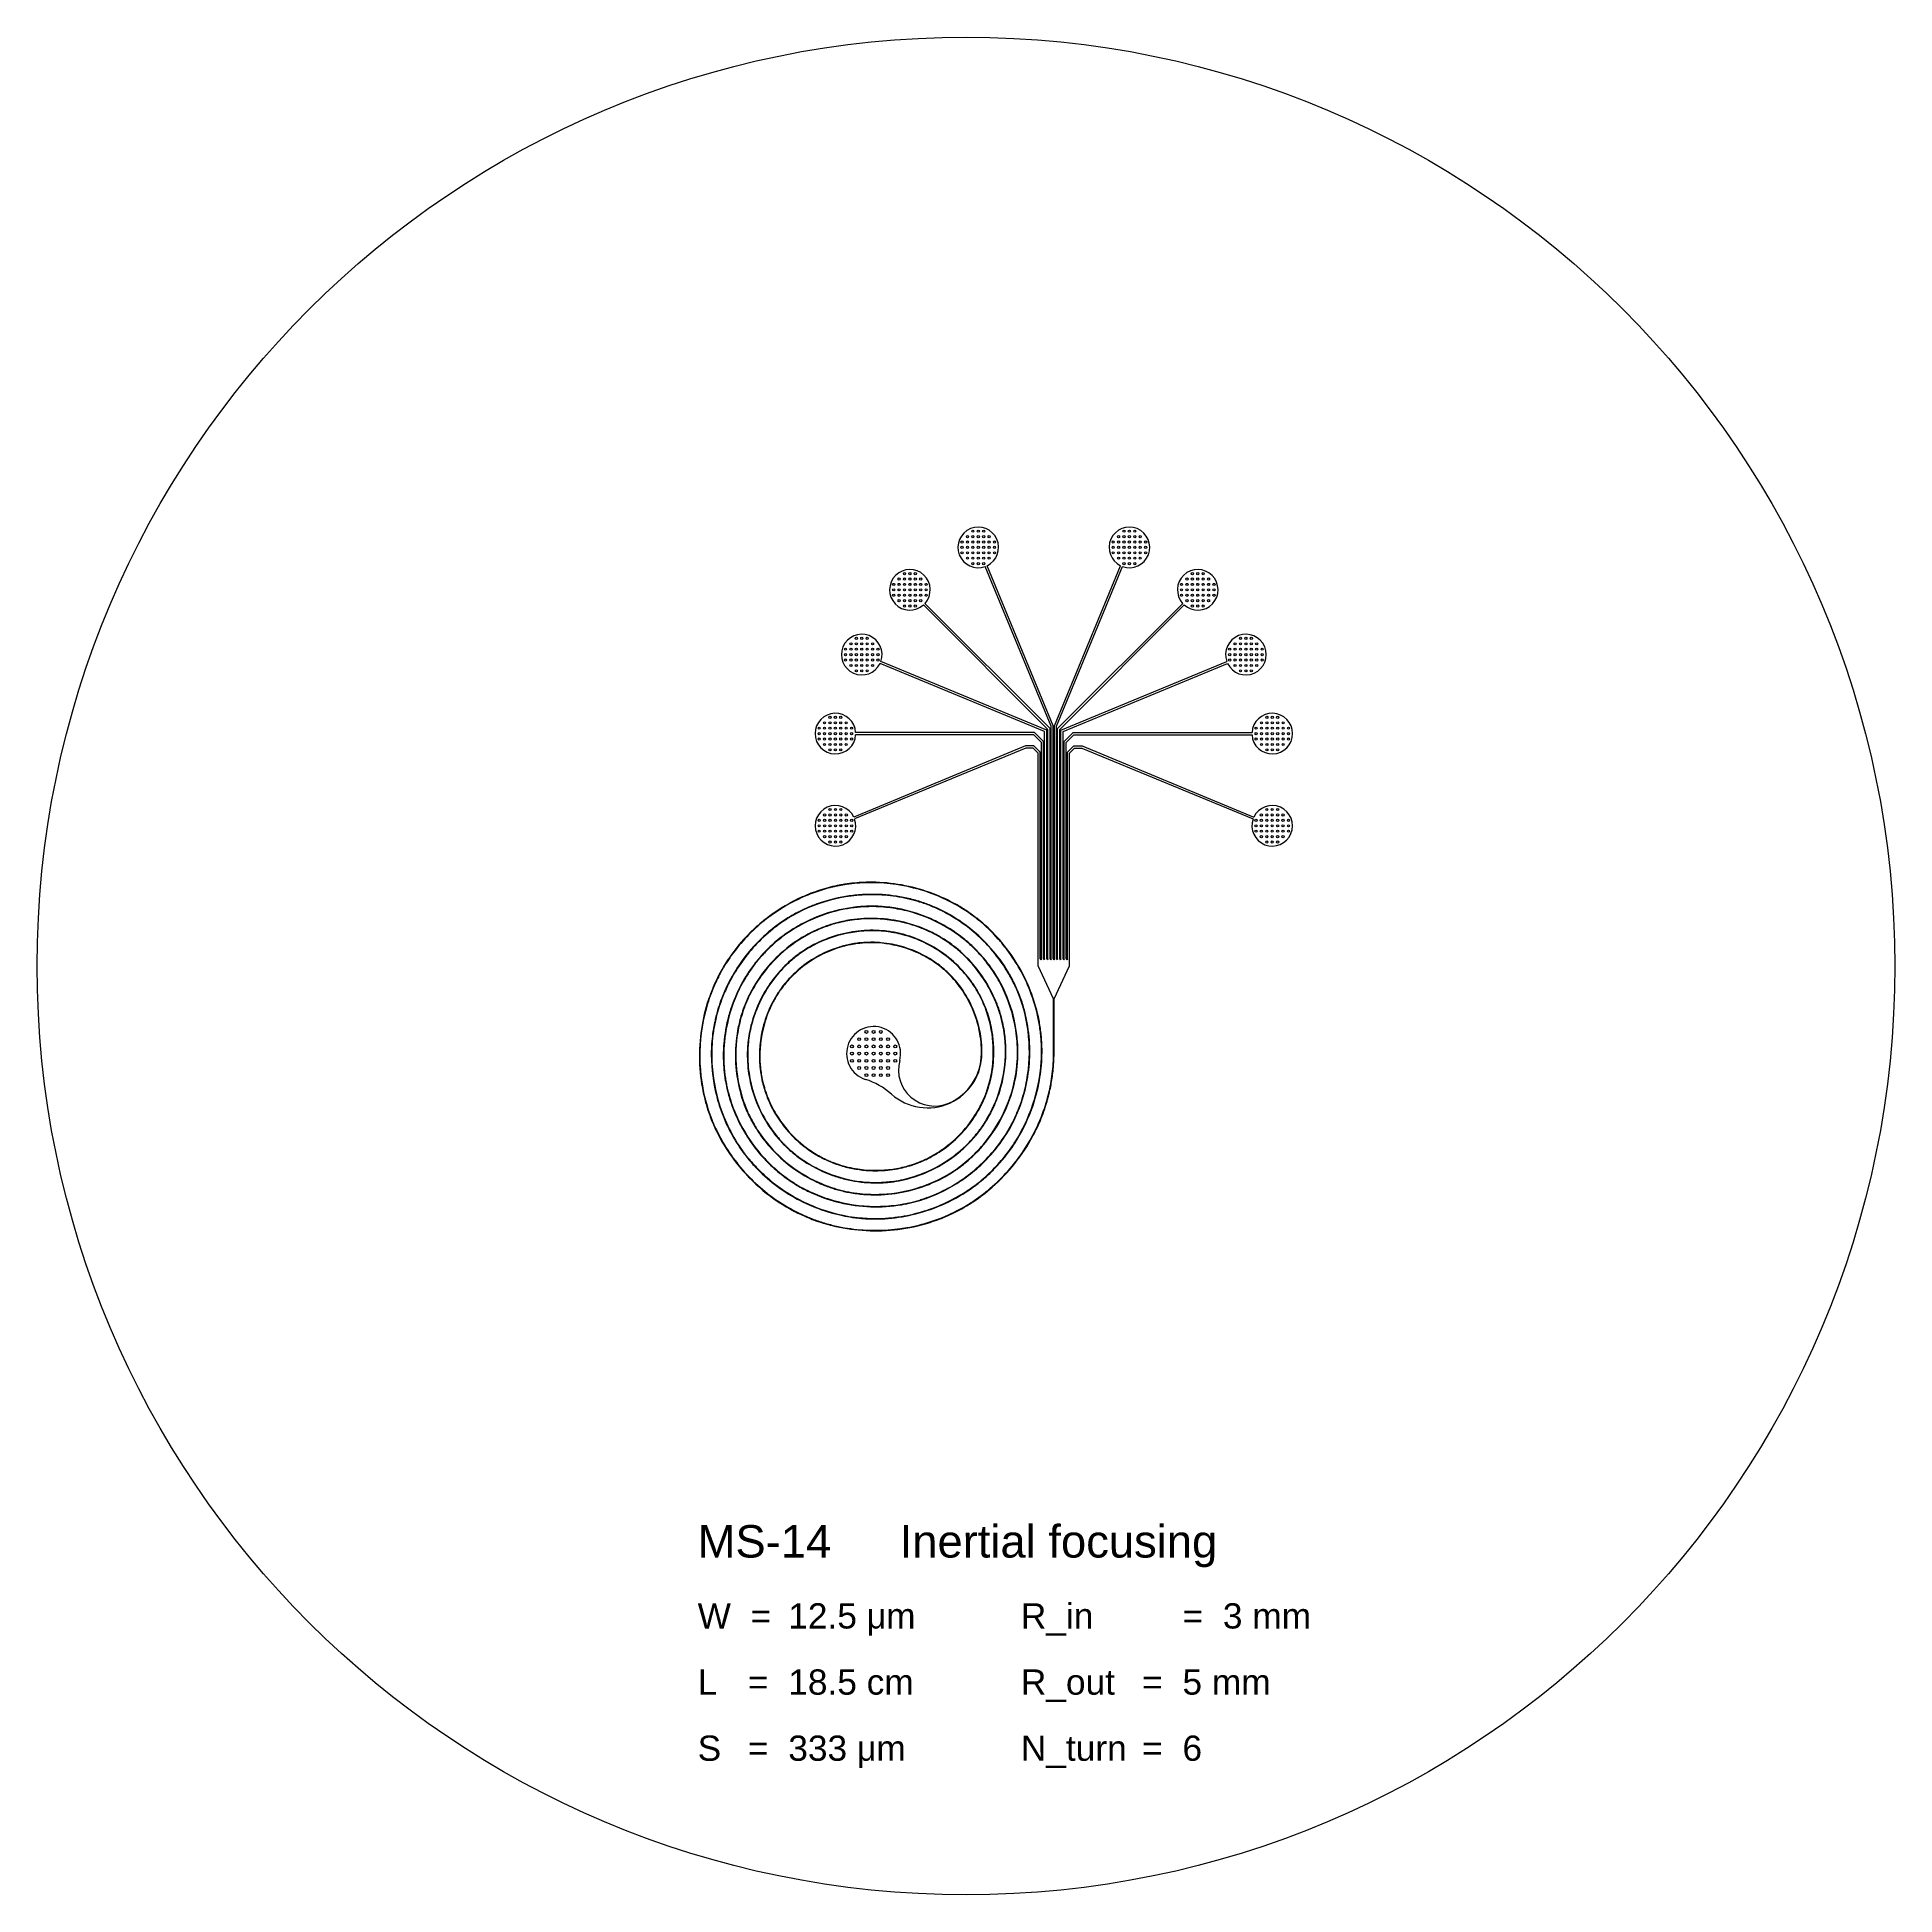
# Model space of a CAD drawing. Header units: millimetres. Extents: x 10524 to 192721, y 96213 to 283630.
# Drawn here: x 72779 to 124279, y 96628 to 148128 of the extents above; entities that cross this region are included whole.
import ezdxf

# ---------------------------------------------------------------- set-up
doc = ezdxf.new("R2010")
doc.units = ezdxf.units.MM
doc.layers.add('Clear', color=140, linetype='Continuous')
doc.layers.add('Opaque', color=30, linetype='Continuous')
doc.styles.get("Standard").update_dxf_attribs({"font": 'arial.ttf'})

msp = doc.modelspace()

# ---------------------------------------------------------------- texts
at = {"layer": 'Clear', "insert": (91090, 106878), "char_height": 280, "attachment_point": 1}
msp.add_mtext_dynamic_manual_height_columns('{\\H3.2143x;MS-14^I^IInertial focusing\\H0.83335x;\\P\\H0.53332x; \\P\\H1.75x;W  =^I 12.5 \\fSymbol|b0|i0|c2|p18;m\\fArial|b0|i0|c0|p34;m^I^I^IR_in ^I^I=^I3 mm\\H1.0714x; \\P\\H0.53332x; \\P\\H1.75x;L^I =^I 18.5 cm^I^I^IR_out ^I=^I5 mm\\H1.0714x;\\P\\H0.53332x; \\P\\H1.7501x;S ^I =^I 333 \\fSymbol|b0|i0|c2|p18;m\\fArial|b0|i0|c0|p34;m^I^I^IN_turn^I=^I6\\H1.0714x;^I}', width=17445.26, gutter_width=12.5, heights=[7318], dxfattribs=at)

# ---------------------------------------------------------------- linework, layer by layer
at = {"layer": 'Clear'}
for p, q in [((100889, 129028), (99057, 133451)), ((100949, 129040), (99112, 133474)), ((100979, 129040), (102816, 133474)), ((101039, 129028), (102871, 133451)), ((100799, 128938), (97350, 132387)), ((100859, 128962), (97392, 132430)), ((101069, 128962), (104536, 132430)), ((101129, 128938), (104578, 132387)), ((100769, 128918), (96170, 130823)), ((101159, 128918), (105758, 130823)), ((100709, 128878), (96147, 130767)), ((101219, 128878), (105781, 130767)), ((100432, 128850), (95469, 128850)), ((100407, 128790), (95469, 128790)), ((100619, 128578), (100407, 128790)), ((100679, 128602), (100432, 128850)), ((100709, 122578), (100709, 128878)), ((100769, 122578), (100769, 128918)), ((100799, 122578), (100799, 128938)), ((100859, 122578), (100859, 128962)), ((100889, 122578), (100889, 129028)), ((100949, 122578), (100949, 129040)), ((100979, 122578), (100979, 129040)), ((101039, 122578), (101039, 129028)), ((101069, 122578), (101069, 128962)), ((101129, 122578), (101129, 128938)), ((101159, 122578), (101159, 128918)), ((101219, 122578), (101219, 128878)), ((101249, 128602), (101496, 128850)), ((101309, 128578), (101521, 128790)), ((101496, 128850), (106459, 128850)), ((101521, 128790), (106459, 128790)), ((100176, 128479), (95417, 126508)), ((100188, 128419), (95440, 126453)), ((100412, 128479), (100176, 128479)), ((100388, 128419), (100188, 128419)), ((100529, 128278), (100388, 128419)), ((100589, 128302), (100412, 128479)), ((100529, 122378), (100529, 128278)), ((100589, 122578), (100589, 128302)), ((100619, 122578), (100619, 128578)), ((100679, 122578), (100679, 128602)), ((101249, 122578), (101249, 128602)), ((101309, 122578), (101309, 128578)), ((101339, 128302), (101516, 128479)), ((101339, 122578), (101339, 128302)), ((101399, 128278), (101540, 128419)), ((101399, 122378), (101399, 128278)), ((101516, 128479), (101752, 128479)), ((101540, 128419), (101740, 128419)), ((101740, 128419), (106488, 126453)), ((101752, 128479), (106511, 126508)), ((100589, 122578), (100604, 122552)), ((100619, 122578), (100604, 122552)), ((100679, 122578), (100694, 122552)), ((100709, 122578), (100694, 122552)), ((100769, 122578), (100784, 122552)), ((100799, 122578), (100784, 122552)), ((100859, 122578), (100874, 122552)), ((100889, 122578), (100874, 122552)), ((100949, 122578), (100964, 122552)), ((100979, 122578), (100964, 122552)), ((101039, 122578), (101054, 122552)), ((101069, 122578), (101054, 122552)), ((101129, 122578), (101144, 122552)), ((101159, 122578), (101144, 122552)), ((101219, 122578), (101234, 122552)), ((101249, 122578), (101234, 122552)), ((101309, 122578), (101324, 122552)), ((101339, 122578), (101324, 122552)), ((100958, 121463), (100529, 122378)), ((100970, 121463), (101399, 122378)), ((100958, 119950), (100958, 121463)), ((100970, 119950), (100970, 121463))]:
    msp.add_line(p, q, dxfattribs=at)
for centre, radius, start, end in [((98869, 133982), 563, 295.5572, 289.4428), ((103059, 133982), 563, 250.5572, 244.4428), ((96974, 132806), 563, 318.0572, 311.9428), ((104954, 132806), 563, 228.0572, 221.9428), ((95639, 131010), 563, 340.5572, 334.4428), ((106289, 131010), 563, 205.5572, 199.4428), ((94907, 128820), 563, 3.0572, 356.9428), ((107021, 128820), 563, 183.0572, 176.9428), ((94910, 126265), 563, 25.5572, 19.4428), ((107018, 126265), 563, 160.5572, 154.4428), ((95968, 119950), 750, 344.9313, 252.3941), ((97463, 119953), 1507, 228.4581, 359.9001), ((97658, 119495), 1000, 164.9313, 293.1778), ((97463, 119950), 1495, 293.1778, 0.0034), ((95136, 117329), 2000, 48.406, 72.3941)]:
    msp.add_arc(centre, radius, start, end, dxfattribs=at)
for points, knots in [([(98970, 119950), (98971, 120003), (98971, 120057), (98965, 120217), (98955, 120323), (98908, 120640), (98853, 120849), (98703, 121252), (98607, 121445), (98377, 121809), (98242, 121979), (98065, 122159), (98039, 122184), (97987, 122233), (97960, 122257), (97875, 122331), (97815, 122379), (97629, 122517), (97498, 122600), (96996, 122865), (96592, 122985), (96114, 123029), (96050, 123032), (95857, 123038), (95728, 123033), (95571, 123017), (95542, 123014), (95485, 123006), (95457, 123002), (95400, 122993), (95372, 122988), (95288, 122972), (95232, 122960), (95065, 122918), (94955, 122883), (94513, 122719), (94199, 122537), (93862, 122257), (93803, 122203), (93630, 122036), (93523, 121916), (93407, 121761), (93388, 121735), (93355, 121688), (93341, 121667), (93313, 121625), (93299, 121604), (93258, 121539), (93232, 121496), (93158, 121363), (93113, 121272), (92990, 120993), (92926, 120798), (92796, 120223), (92777, 119830), (92841, 119377), (92853, 119308), (92873, 119209), (92880, 119179), (92895, 119118), (92903, 119088), (92929, 118994), (92948, 118932), (93013, 118745), (93063, 118623), (93238, 118268), (93385, 118046), (93613, 117774), (93674, 117708), (93865, 117516), (94002, 117399), (94204, 117254), (94260, 117217), (94357, 117156), (94398, 117132), (94467, 117093), (94495, 117078), (94547, 117051), (94571, 117039), (94620, 117015), (94644, 117004), (94725, 116966), (94783, 116942), (94958, 116874), (95078, 116836), (95443, 116743), (95694, 116708), (96038, 116700), (96130, 116702), (96406, 116718), (96589, 116744), (96836, 116801), (96904, 116819), (97016, 116853), (97061, 116868), (97140, 116895), (97172, 116907), (97230, 116930), (97255, 116940), (97306, 116961), (97331, 116972), (97405, 117005), (97454, 117029), (97599, 117104), (97694, 117158), (97968, 117337), (98140, 117474), (98609, 117930), (98863, 118294), (99052, 118732), (99067, 118769), (99091, 118832), (99101, 118858), (99120, 118911), (99129, 118937), (99146, 118991), (99155, 119017), (99179, 119098), (99193, 119152), (99233, 119316), (99254, 119427), (99299, 119761), (99307, 119987), (99285, 120344), (99269, 120474), (99230, 120692), (99210, 120779), (99142, 121040), (99082, 121210), (98973, 121456), (98933, 121537), (98875, 121642), (98860, 121668), (98831, 121719), (98815, 121744), (98769, 121818), (98737, 121867), (98637, 122010), (98565, 122101), (98336, 122365), (98165, 122525), (97632, 122932), (97235, 123133), (96775, 123259), (96738, 123269), (96673, 123284), (96646, 123290), (96592, 123302), (96565, 123307), (96511, 123317), (96483, 123322), (96401, 123335), (96346, 123342), (96181, 123360), (96070, 123366), (95738, 123369), (95515, 123349), (95183, 123288), (95070, 123261), (94737, 123165), (94520, 123079), (94248, 122937), (94182, 122900), (94076, 122835), (94033, 122808), (93954, 122754), (93917, 122728), (93861, 122687), (93842, 122673), (93806, 122645), (93787, 122630), (93733, 122587), (93697, 122557), (93592, 122465), (93524, 122401), (93330, 122201), (93211, 122056), (92865, 121562), (92686, 121179), (92561, 120708), (92546, 120641), (92515, 120487), (92500, 120400), (92485, 120276), (92482, 120240), (92476, 120175), (92474, 120147), (92469, 120065), (92466, 120011), (92464, 119850), (92468, 119742), (92493, 119420), (92531, 119207), (92706, 118554), (92910, 118131), (93234, 117702), (93282, 117643), (93366, 117546), (93402, 117506), (93461, 117444), (93484, 117421), (93530, 117375), (93554, 117352), (93601, 117308), (93625, 117286), (93699, 117221), (93749, 117179), (93902, 117058), (94010, 116983), (94343, 116776), (94580, 116661), (94941, 116533), (95057, 116498), (95408, 116411), (95649, 116376), (95990, 116363), (96090, 116363), (96217, 116369), (96245, 116371), (96299, 116374), (96327, 116377), (96408, 116385), (96463, 116391), (96625, 116414), (96733, 116435), (97053, 116512), (97262, 116582), (97568, 116717), (97670, 116768), (97969, 116934), (98158, 117063), (98389, 117255), (98443, 117302), (98601, 117450), (98700, 117555), (98812, 117689), (98831, 117712), (98868, 117759), (98887, 117783), (98923, 117831), (98941, 117855), (98993, 117929), (99027, 117979), (99124, 118132), (99183, 118237), (99346, 118560), (99433, 118787), (99614, 119439), (99658, 119878), (99617, 120388), (99609, 120463), (99592, 120577), (99586, 120617), (99574, 120685), (99568, 120713), (99556, 120770), (99550, 120798), (99531, 120883), (99516, 120939), (99469, 121106), (99432, 121216), (99305, 121540), (99200, 121748), (98840, 122326), (98535, 122665), (98117, 122986), (98056, 123030), (97947, 123103), (97901, 123133), (97826, 123178), (97797, 123195), (97740, 123228), (97711, 123244), (97627, 123289), (97571, 123317), (97403, 123396), (97287, 123443), (96935, 123566), (96692, 123625), (96322, 123678), (96197, 123689), (95823, 123706), (95573, 123692), (95251, 123643), (95176, 123629), (95049, 123601), (94996, 123589), (94901, 123564), (94858, 123551), (94789, 123531), (94763, 123522), (94685, 123496), (94633, 123478), (94530, 123439), (94479, 123418), (94274, 123329), (94124, 123251), (93691, 122989), (93425, 122775), (93129, 122467), (93070, 122401), (92900, 122198), (92796, 122054), (92663, 121841), (92625, 121777), (92565, 121665), (92541, 121619), (92498, 121532), (92479, 121491), (92448, 121421), (92435, 121392), (92411, 121333), (92399, 121303), (92363, 121210), (92341, 121146), (92279, 120952), (92244, 120821), (92162, 120421), (92135, 120149), (92140, 119353), (92247, 118830), (92472, 118314), (92488, 118280), (92514, 118224), (92525, 118203), (92546, 118160), (92557, 118138), (92591, 118075), (92614, 118033), (92689, 117902), (92743, 117815), (92918, 117561), (93049, 117401), (93532, 116892), (93942, 116596), (94463, 116355), (94534, 116325), (94658, 116276), (94711, 116256), (94808, 116223), (94852, 116209), (94923, 116187), (94951, 116179), (95032, 116157), (95087, 116143), (95198, 116118), (95253, 116106), (95436, 116073), (95564, 116057), (95951, 116026), (96211, 116031), (96984, 116121), (97490, 116281), (98008, 116570), (98070, 116607), (98157, 116662), (98182, 116678), (98233, 116712), (98258, 116729), (98343, 116789), (98401, 116833), (98573, 116969), (98682, 117066), (98993, 117376), (99178, 117606), (99635, 118319), (99840, 118847), (99930, 119433), (99935, 119469), (99944, 119541), (99948, 119577), (99958, 119686), (99963, 119758), (99972, 119976), (99969, 120121), (99939, 120556), (99887, 120845), (99702, 121478), (99551, 121818), (99320, 122192), (99280, 122252), (99198, 122370), (99155, 122428), (99077, 122529), (99042, 122572), (98983, 122640), (98961, 122666), (98916, 122716), (98893, 122741), (98824, 122814), (98776, 122862), (98629, 123001), (98526, 123089), (98206, 123337), (97975, 123482), (97607, 123665), (97479, 123721), (97086, 123870), (96814, 123943), (96454, 124000), (96372, 124010), (96234, 124023), (96180, 124028), (96076, 124033), (96026, 124035), (95944, 124036), (95911, 124036), (95806, 124035), (95733, 124033), (95589, 124023), (95517, 124016), (95301, 123990), (95158, 123965), (94734, 123868), (94458, 123773), (94089, 123602), (93986, 123549), (93684, 123378), (93492, 123248), (93252, 123052), (93192, 123001), (93089, 122906), (93044, 122863), (92965, 122784), (92931, 122749), (92876, 122689), (92855, 122666), (92813, 122619), (92793, 122595), (92752, 122547), (92732, 122522), (92673, 122449), (92635, 122399), (92525, 122246), (92456, 122141), (92263, 121816), (92154, 121588), (92022, 121231), (91982, 121109), (91881, 120737), (91836, 120483), (91808, 120148), (91803, 120068), (91797, 119829), (91802, 119669), (91820, 119468), (91825, 119426), (91834, 119351), (91839, 119318), (91848, 119252), (91854, 119219), (91871, 119121), (91884, 119055), (91928, 118861), (91964, 118732), (92089, 118353), (92197, 118107), (92380, 117778), (92437, 117685), (92617, 117411), (92751, 117238), (92954, 117014), (93012, 116953), (93191, 116778), (93317, 116667), (93490, 116535), (93530, 116506), (93596, 116458), (93622, 116440), (93674, 116405), (93700, 116388), (93753, 116354), (93780, 116337), (93861, 116288), (93916, 116256), (94082, 116165), (94195, 116110), (94543, 115959), (94784, 115878), (95589, 115687), (96176, 115664), (96840, 115776), (96934, 115795), (97077, 115830), (97125, 115843), (97223, 115870), (97271, 115885), (97367, 115916), (97415, 115932), (97557, 115984), (97651, 116022), (97928, 116146), (98106, 116241), (98621, 116565), (98934, 116829), (99282, 117215), (99354, 117301), (99559, 117569), (99683, 117759), (99808, 117991), (99826, 118026), (99857, 118088), (99871, 118116), (99898, 118173), (99911, 118201), (99949, 118286), (99973, 118344), (100042, 118517), (100082, 118635), (100189, 118994), (100239, 119240), (100326, 119985), (100301, 120493), (100163, 121098), (100132, 121213), (100077, 121390), (100055, 121453), (100018, 121553), (100004, 121590), (99977, 121657), (99964, 121687), (99939, 121746), (99926, 121776), (99885, 121864), (99857, 121922), (99769, 122094), (99705, 122206), (99497, 122533), (99339, 122739), (98805, 123323), (98374, 123654), (97822, 123935), (97746, 123971), (97618, 124027), (97565, 124049), (97463, 124089), (97414, 124107), (97333, 124136), (97301, 124146), (97239, 124166), (97208, 124176), (97113, 124204), (97050, 124221), (96859, 124268), (96730, 124294), (96341, 124353), (96077, 124369), (95674, 124359), (95534, 124349), (95117, 124300), (94842, 124242), (94494, 124133), (94415, 124106), (94179, 124017), (94025, 123949), (93835, 123851), (93794, 123829), (93716, 123785), (93679, 123764), (93605, 123720), (93569, 123697), (93460, 123628), (93389, 123579), (93181, 123428), (93048, 123319), (92669, 122969), (92443, 122706), (92176, 122315), (92109, 122207), (91920, 121873), (91812, 121640), (91695, 121316), (91668, 121233), (91627, 121092), (91612, 121036), (91585, 120931), (91574, 120881), (91554, 120787), (91545, 120742), (91529, 120652), (91521, 120607), (91501, 120472), (91491, 120381), (91468, 120109), (91464, 119926), (91486, 119378), (91544, 119014), (91672, 118562), (91704, 118463), (91808, 118171), (91891, 117980), (92025, 117722), (92066, 117649), (92194, 117433), (92288, 117293), (92408, 117135), (92427, 117111), (92465, 117063), (92484, 117039), (92543, 116969), (92583, 116922), (92706, 116786), (92792, 116699), (93060, 116447), (93253, 116294), (93864, 115882), (94316, 115670), (94895, 115506), (95000, 115480), (95197, 115439), (95288, 115423), (95439, 115401), (95499, 115393), (95605, 115383), (95650, 115379), (95728, 115373), (95760, 115371), (95824, 115368), (95856, 115367), (95953, 115364), (96018, 115364), (96212, 115367), (96341, 115375), (96726, 115415), (96981, 115463), (97796, 115688), (98333, 115950), (98873, 116356), (98943, 116412), (99060, 116511), (99108, 116553), (99197, 116636), (99238, 116676), (99314, 116752), (99349, 116788), (99417, 116861), (99451, 116898), (99549, 117011), (99613, 117089), (99794, 117327), (99905, 117495), (100279, 118145), (100470, 118671), (100586, 119326), (100601, 119438), (100636, 119777), (100642, 120004), (100630, 120263), (100628, 120293), (100624, 120355), (100622, 120386), (100613, 120479), (100606, 120540), (100582, 120725), (100561, 120847), (100482, 121210), (100410, 121449), (100118, 122202), (99824, 122688), (99397, 123175), (99339, 123238), (99158, 123422), (99030, 123539), (98868, 123671), (98839, 123694), (98787, 123733), (98765, 123751), (98719, 123784), (98697, 123801), (98627, 123850), (98581, 123882), (98439, 123976), (98342, 124035), (98045, 124200), (97839, 124296), (97119, 124572), (96577, 124682), (95943, 124700), (95854, 124700), (95587, 124693), (95410, 124678), (95185, 124646), (95137, 124639), (95055, 124625), (95023, 124618), (94947, 124603), (94904, 124594), (94818, 124575), (94776, 124564), (94648, 124531), (94564, 124507), (94313, 124426), (94148, 124363), (93667, 124147), (93361, 123968), (92933, 123651), (92795, 123536), (92400, 123170), (92163, 122897), (91894, 122503), (91832, 122404), (91757, 122273), (91740, 122242), (91706, 122181), (91690, 122151), (91642, 122058), (91611, 121995), (91524, 121805), (91471, 121676), (91330, 121282), (91259, 121011), (91111, 120160), (91112, 119566), (91236, 118902), (91255, 118814), (91290, 118668), (91306, 118609), (91337, 118502), (91352, 118454), (91377, 118373), (91388, 118342), (91410, 118279), (91421, 118248), (91444, 118185), (91456, 118154), (91493, 118061), (91519, 118000), (91600, 117817), (91660, 117698), (91853, 117347), (92001, 117124), (92600, 116361), (93152, 115898), (93837, 115543), (93897, 115513), (94011, 115460), (94065, 115436), (94152, 115400), (94184, 115387), (94284, 115347), (94352, 115322), (94552, 115254), (94686, 115215), (95092, 115114), (95369, 115071), (96236, 115007), (96835, 115068), (97490, 115256), (97574, 115283), (97827, 115371), (97992, 115439), (98203, 115540), (98252, 115564), (98349, 115615), (98398, 115641), (98541, 115723), (98635, 115780), (98910, 115963), (99085, 116097), (99709, 116642), (100096, 117127), (100428, 117745), (100468, 117826), (100584, 118073), (100652, 118242), (100734, 118484), (100756, 118554), (100785, 118655), (100794, 118685), (100810, 118746), (100818, 118777), (100833, 118838), (100840, 118869), (100861, 118961), (100874, 119023), (100909, 119210), (100927, 119335), (100959, 119623), (100969, 119787), (100970, 119950)], [0, 0, 0, 0, 0.053306, 0.053306, 0.159919, 0.159919, 0.373145, 0.373145, 0.586371, 0.586371, 0.799596, 0.799596, 0.834859, 0.834859, 0.870122, 0.870122, 0.945998, 0.945998, 1.097751, 1.097751, 1.502237, 1.502237, 1.564911, 1.564911, 1.690258, 1.690258, 1.718055, 1.718055, 1.745852, 1.745852, 1.773649, 1.773649, 1.829243, 1.829243, 1.940432, 1.940432, 2.284759, 2.284759, 2.361734, 2.361734, 2.515684, 2.515684, 2.546508, 2.546508, 2.570734, 2.570734, 2.594961, 2.594961, 2.643414, 2.643414, 2.74032, 2.74032, 2.934132, 2.934132, 3.300999, 3.300999, 3.366817, 3.366817, 3.396193, 3.396193, 3.42557, 3.42557, 3.487541, 3.487541, 3.611485, 3.611485, 3.859372, 3.859372, 3.943551, 3.943551, 4.111909, 4.111909, 4.174849, 4.174849, 4.218654, 4.218654, 4.248539, 4.248539, 4.273475, 4.273475, 4.298412, 4.298412, 4.356593, 4.356593, 4.472954, 4.472954, 4.705678, 4.705678, 4.790484, 4.790484, 4.960097, 4.960097, 5.024093, 5.024093, 5.067984, 5.067984, 5.099979, 5.099979, 5.124913, 5.124913, 5.149848, 5.149848, 5.199717, 5.199717, 5.299455, 5.299455, 5.498932, 5.498932, 5.895144, 5.895144, 5.930953, 5.930953, 5.956304, 5.956304, 5.981656, 5.981656, 6.007007, 6.007007, 6.057711, 6.057711, 6.159117, 6.159117, 6.36193, 6.36193, 6.479912, 6.479912, 6.560271, 6.560271, 6.720988, 6.720988, 6.801576, 6.801576, 6.827862, 6.827862, 6.854149, 6.854149, 6.905953, 6.905953, 7.009562, 7.009562, 7.216781, 7.216781, 7.603399, 7.603399, 7.637346, 7.637346, 7.661693, 7.661693, 7.68604, 7.68604, 7.710386, 7.710386, 7.75908, 7.75908, 7.856466, 7.856466, 8.05124, 8.05124, 8.152325, 8.152325, 8.354495, 8.354495, 8.420031, 8.420031, 8.463476, 8.463476, 8.503234, 8.503234, 8.523428, 8.523428, 8.543622, 8.543622, 8.58401, 8.58401, 8.664785, 8.664785, 8.826336, 8.826336, 9.18594, 9.18594, 9.244962, 9.244962, 9.321221, 9.321221, 9.352137, 9.352137, 9.376663, 9.376663, 9.422738, 9.422738, 9.514888, 9.514888, 9.699189, 9.699189, 10.091631, 10.091631, 10.155693, 10.155693, 10.20077, 10.20077, 10.228359, 10.228359, 10.255949, 10.255949, 10.283538, 10.283538, 10.338716, 10.338716, 10.449073, 10.449073, 10.669787, 10.669787, 10.771187, 10.771187, 10.973987, 10.973987, 11.057518, 11.057518, 11.080403, 11.080403, 11.103288, 11.103288, 11.149057, 11.149057, 11.240597, 11.240597, 11.423676, 11.423676, 11.518251, 11.518251, 11.707401, 11.707401, 11.767071, 11.767071, 11.886412, 11.886412, 11.91118, 11.91118, 11.936032, 11.936032, 11.960884, 11.960884, 12.010588, 12.010588, 12.109997, 12.109997, 12.308814, 12.308814, 12.665358, 12.665358, 12.726727, 12.726727, 12.759632, 12.759632, 12.78321, 12.78321, 12.806788, 12.806788, 12.853943, 12.853943, 12.948254, 12.948254, 13.136875, 13.136875, 13.500569, 13.500569, 13.561875, 13.561875, 13.606048, 13.606048, 13.632716, 13.632716, 13.659384, 13.659384, 13.709363, 13.709363, 13.809323, 13.809323, 14.009242, 14.009242, 14.109041, 14.109041, 14.308637, 14.308637, 14.369361, 14.369361, 14.412359, 14.412359, 14.447797, 14.447797, 14.469671, 14.469671, 14.513419, 14.513419, 14.557166, 14.557166, 14.691142, 14.691142, 14.959094, 14.959094, 15.028912, 15.028912, 15.168549, 15.168549, 15.227235, 15.227235, 15.268554, 15.268554, 15.303755, 15.303755, 15.328777, 15.328777, 15.3538, 15.3538, 15.407149, 15.407149, 15.513847, 15.513847, 15.727243, 15.727243, 16.135892, 16.135892, 16.165225, 16.165225, 16.183845, 16.183845, 16.202465, 16.202465, 16.239706, 16.239706, 16.319506, 16.319506, 16.479105, 16.479105, 16.862639, 16.862639, 16.921629, 16.921629, 16.965248, 16.965248, 17.000805, 17.000805, 17.022533, 17.022533, 17.06599, 17.06599, 17.109446, 17.109446, 17.208601, 17.208601, 17.406911, 17.406911, 17.803531, 17.803531, 17.858409, 17.858409, 17.881521, 17.881521, 17.904634, 17.904634, 17.960082, 17.960082, 18.070979, 18.070979, 18.292772, 18.292772, 18.71081, 18.71081, 18.738048, 18.738048, 18.765286, 18.765286, 18.819763, 18.819763, 18.928716, 18.928716, 19.146622, 19.146622, 19.421184, 19.421184, 19.474697, 19.474697, 19.528213, 19.528213, 19.569659, 19.569659, 19.594694, 19.594694, 19.619729, 19.619729, 19.669799, 19.669799, 19.76994, 19.76994, 19.970221, 19.970221, 20.073581, 20.073581, 20.2803, 20.2803, 20.34147, 20.34147, 20.381868, 20.381868, 20.418068, 20.418068, 20.442318, 20.442318, 20.49544, 20.49544, 20.548562, 20.548562, 20.654807, 20.654807, 20.867295, 20.867295, 20.951633, 20.951633, 21.120307, 21.120307, 21.177392, 21.177392, 21.222569, 21.222569, 21.258592, 21.258592, 21.281399, 21.281399, 21.304205, 21.304205, 21.327012, 21.327012, 21.372625, 21.372625, 21.463851, 21.463851, 21.646303, 21.646303, 21.738992, 21.738992, 21.92437, 21.92437, 21.981805, 21.981805, 22.096675, 22.096675, 22.12718, 22.12718, 22.151077, 22.151077, 22.174974, 22.174974, 22.222769, 22.222769, 22.318358, 22.318358, 22.509536, 22.509536, 22.587511, 22.587511, 22.74346, 22.74346, 22.803095, 22.803095, 22.922365, 22.922365, 22.957776, 22.957776, 22.980185, 22.980185, 23.002595, 23.002595, 23.025004, 23.025004, 23.069823, 23.069823, 23.159461, 23.159461, 23.338737, 23.338737, 23.745473, 23.745473, 23.813005, 23.813005, 23.848496, 23.848496, 23.883987, 23.883987, 23.919478, 23.919478, 23.990461, 23.990461, 24.132425, 24.132425, 24.416355, 24.416355, 24.494942, 24.494942, 24.652116, 24.652116, 24.679138, 24.679138, 24.700807, 24.700807, 24.722476, 24.722476, 24.765814, 24.765814, 24.852491, 24.852491, 25.025844, 25.025844, 25.372551, 25.372551, 25.454416, 25.454416, 25.500344, 25.500344, 25.528003, 25.528003, 25.550191, 25.550191, 25.572379, 25.572379, 25.616755, 25.616755, 25.705507, 25.705507, 25.883012, 25.883012, 26.24881, 26.24881, 26.306184, 26.306184, 26.344718, 26.344718, 26.380896, 26.380896, 26.40324, 26.40324, 26.425585, 26.425585, 26.470274, 26.470274, 26.559652, 26.559652, 26.738408, 26.738408, 26.833341, 26.833341, 27.023207, 27.023207, 27.07996, 27.07996, 27.193465, 27.193465, 27.224791, 27.224791, 27.253734, 27.253734, 27.282677, 27.282677, 27.340563, 27.340563, 27.456335, 27.456335, 27.687879, 27.687879, 27.773602, 27.773602, 27.945049, 27.945049, 28.004033, 28.004033, 28.042869, 28.042869, 28.076874, 28.076874, 28.107313, 28.107313, 28.137753, 28.137753, 28.198633, 28.198633, 28.320392, 28.320392, 28.563911, 28.563911, 28.632616, 28.632616, 28.770026, 28.770026, 28.82557, 28.82557, 28.936658, 28.936658, 28.956896, 28.956896, 28.977135, 28.977135, 29.017612, 29.017612, 29.098567, 29.098567, 29.260477, 29.260477, 29.584296, 29.584296, 29.655534, 29.655534, 29.716152, 29.716152, 29.755966, 29.755966, 29.785652, 29.785652, 29.806783, 29.806783, 29.827913, 29.827913, 29.870174, 29.870174, 29.954696, 29.954696, 30.123739, 30.123739, 30.505703, 30.505703, 30.563544, 30.563544, 30.605173, 30.605173, 30.642463, 30.642463, 30.67486, 30.67486, 30.707256, 30.707256, 30.77205, 30.77205, 30.901636, 30.901636, 31.257033, 31.257033, 31.330107, 31.330107, 31.476254, 31.476254, 31.496141, 31.496141, 31.516028, 31.516028, 31.555801, 31.555801, 31.635349, 31.635349, 31.794444, 31.794444, 32.152156, 32.152156, 32.207043, 32.207043, 32.316818, 32.316818, 32.340263, 32.340263, 32.358262, 32.358262, 32.376261, 32.376261, 32.412259, 32.412259, 32.484256, 32.484256, 32.628248, 32.628248, 32.973084, 32.973084, 33.029233, 33.029233, 33.141532, 33.141532, 33.172442, 33.172442, 33.19349, 33.19349, 33.22114, 33.22114, 33.248791, 33.248791, 33.304092, 33.304092, 33.414695, 33.414695, 33.6359, 33.6359, 33.748374, 33.748374, 33.973324, 33.973324, 34.046201, 34.046201, 34.067926, 34.067926, 34.089652, 34.089652, 34.133104, 34.133104, 34.220007, 34.220007, 34.393814, 34.393814, 34.756933, 34.756933, 34.812521, 34.812521, 34.850023, 34.850023, 34.881468, 34.881468, 34.902062, 34.902062, 34.922656, 34.922656, 34.94325, 34.94325, 34.984438, 34.984438, 35.066814, 35.066814, 35.231566, 35.231566, 35.664354, 35.664354, 35.705376, 35.705376, 35.741432, 35.741432, 35.7629, 35.7629, 35.807128, 35.807128, 35.892435, 35.892435, 36.063049, 36.063049, 36.423676, 36.423676, 36.47786, 36.47786, 36.586228, 36.586228, 36.619599, 36.619599, 36.652969, 36.652969, 36.71971, 36.71971, 36.853191, 36.853191, 37.221501, 37.221501, 37.276302, 37.276302, 37.385905, 37.385905, 37.430156, 37.430156, 37.449152, 37.449152, 37.468148, 37.468148, 37.487144, 37.487144, 37.525135, 37.525135, 37.601119, 37.601119, 37.699112, 37.699112, 37.699112, 37.699112]), ([(98958, 119950), (98959, 120003), (98958, 120056), (98952, 120216), (98942, 120322), (98895, 120638), (98841, 120846), (98692, 121246), (98596, 121440), (98366, 121802), (98232, 121971), (98056, 122150), (98031, 122174), (97980, 122222), (97955, 122245), (97903, 122290), (97877, 122312), (97797, 122378), (97742, 122419), (97573, 122538), (97455, 122609), (97078, 122805), (96805, 122901), (96241, 123017), (95951, 123037), (95636, 123011), (95610, 123009), (95559, 123003), (95535, 123000), (95488, 122994), (95464, 122991), (95393, 122979), (95346, 122971), (95206, 122942), (95113, 122918), (94838, 122833), (94659, 122759), (94235, 122537), (93999, 122369), (93743, 122129), (93697, 122083), (93564, 121942), (93481, 121842), (93390, 121717), (93376, 121696), (93347, 121654), (93333, 121633), (93291, 121569), (93265, 121525), (93188, 121393), (93141, 121302), (93015, 121024), (92949, 120829), (92834, 120348), (92805, 120056), (92818, 119701), (92822, 119636), (92842, 119442), (92862, 119314), (92901, 119147), (92911, 119106), (92933, 119026), (92944, 118986), (92982, 118867), (93011, 118789), (93106, 118557), (93181, 118408), (93423, 118009), (93613, 117775), (93916, 117491), (94004, 117417), (94145, 117311), (94194, 117276), (94300, 117206), (94357, 117171), (94456, 117114), (94497, 117091), (94560, 117058), (94581, 117048), (94622, 117028), (94643, 117018), (94706, 116989), (94749, 116970), (94877, 116918), (94965, 116887), (95231, 116805), (95413, 116765), (95895, 116703), (96199, 116705), (96568, 116758), (96639, 116770), (96850, 116815), (96989, 116854), (97151, 116913), (97177, 116922), (97226, 116941), (97248, 116950), (97294, 116969), (97316, 116979), (97383, 117009), (97428, 117030), (97559, 117096), (97645, 117144), (97895, 117300), (98052, 117419), (98424, 117755), (98622, 117990), (98822, 118306), (98858, 118366), (98958, 118549), (99017, 118675), (99077, 118831), (99087, 118856), (99104, 118902), (99111, 118923), (99125, 118964), (99132, 118985), (99151, 119048), (99164, 119091), (99198, 119218), (99217, 119304), (99265, 119564), (99282, 119741), (99293, 120228), (99258, 120540), (99160, 120923), (99136, 121005), (99054, 121246), (98988, 121403), (98896, 121577), (98883, 121601), (98856, 121651), (98841, 121677), (98810, 121729), (98794, 121755), (98746, 121831), (98712, 121881), (98607, 122029), (98532, 122123), (98290, 122394), (98110, 122557), (97718, 122844), (97507, 122967), (97204, 123102), (97122, 123135), (96985, 123184), (96931, 123201), (96834, 123230), (96791, 123242), (96712, 123262), (96676, 123271), (96618, 123284), (96596, 123288), (96551, 123297), (96529, 123301), (96463, 123313), (96419, 123320), (96285, 123337), (96195, 123345), (95926, 123359), (95745, 123354), (95249, 123301), (94935, 123224), (94555, 123073), (94473, 123037), (94233, 122918), (94078, 122827), (93909, 122707), (93886, 122690), (93818, 122640), (93774, 122605), (93638, 122491), (93549, 122409), (93297, 122149), (93147, 121957), (92889, 121547), (92780, 121328), (92669, 121029), (92645, 120957), (92579, 120739), (92545, 120591), (92508, 120362), (92498, 120282), (92488, 120176), (92486, 120150), (92483, 120098), (92482, 120071), (92478, 119993), (92478, 119940), (92479, 119782), (92484, 119677), (92515, 119363), (92555, 119154), (92701, 118639), (92832, 118337), (93040, 117996), (93081, 117934), (93208, 117753), (93300, 117637), (93421, 117505), (93442, 117482), (93481, 117441), (93499, 117423), (93536, 117387), (93554, 117369), (93610, 117317), (93647, 117283), (93763, 117182), (93844, 117119), (94093, 116939), (94269, 116834), (94750, 116599), (95067, 116495), (95469, 116421), (95545, 116409), (95776, 116382), (95931, 116374), (96123, 116378), (96159, 116379), (96217, 116382), (96240, 116383), (96284, 116386), (96307, 116388), (96374, 116394), (96419, 116398), (96552, 116416), (96641, 116430), (96906, 116485), (97079, 116535), (97564, 116714), (97864, 116874), (98239, 117146), (98337, 117225), (98481, 117354), (98530, 117401), (98673, 117545), (98763, 117646), (98870, 117782), (98893, 117811), (98937, 117871), (98958, 117901), (99021, 117993), (99061, 118055), (99176, 118247), (99244, 118379), (99442, 118827), (99537, 119160), (99634, 119839), (99636, 120185), (99582, 120565), (99575, 120603), (99564, 120670), (99558, 120698), (99547, 120753), (99541, 120781), (99522, 120864), (99508, 120919), (99463, 121083), (99427, 121191), (99305, 121510), (99203, 121715), (98907, 122201), (98689, 122468), (98385, 122752), (98328, 122802), (98156, 122944), (98035, 123033), (97882, 123130), (97855, 123146), (97805, 123176), (97783, 123189), (97738, 123215), (97715, 123227), (97646, 123265), (97600, 123288), (97459, 123357), (97363, 123398), (97071, 123510), (96869, 123568), (96324, 123679), (95973, 123701), (95542, 123670), (95458, 123661), (95209, 123626), (95044, 123591), (94834, 123531), (94787, 123517), (94645, 123470), (94552, 123435), (94369, 123357), (94279, 123314), (94014, 123176), (93845, 123069), (93402, 122740), (93147, 122490), (92875, 122138), (92822, 122064), (92670, 121835), (92580, 121676), (92485, 121474), (92469, 121439), (92445, 121382), (92436, 121360), (92418, 121317), (92409, 121295), (92384, 121229), (92368, 121185), (92323, 121052), (92296, 120962), (92225, 120690), (92191, 120504), (92133, 119961), (92144, 119599), (92237, 119052), (92284, 118862), (92370, 118601), (92397, 118527), (92447, 118402), (92470, 118351), (92504, 118276), (92515, 118253), (92548, 118183), (92572, 118137), (92621, 118046), (92646, 118001), (92725, 117867), (92781, 117780), (92961, 117526), (93094, 117367), (93492, 116961), (93780, 116737), (94172, 116512), (94252, 116469), (94496, 116350), (94665, 116282), (94886, 116211), (94935, 116197), (95082, 116156), (95182, 116133), (95382, 116095), (95482, 116080), (95787, 116047), (95991, 116042), (96560, 116069), (96923, 116136), (97363, 116283), (97454, 116317), (97723, 116429), (97897, 116517), (98096, 116638), (98128, 116658), (98179, 116691), (98198, 116704), (98237, 116730), (98257, 116743), (98314, 116784), (98352, 116812), (98464, 116897), (98537, 116957), (98748, 117144), (98880, 117279), (99242, 117706), (99444, 118022), (99754, 118699), (99862, 119059), (99920, 119454), (99924, 119480), (99930, 119531), (99933, 119557), (99941, 119634), (99945, 119685), (99955, 119840), (99958, 119944), (99953, 120255), (99933, 120462), (99834, 121035), (99720, 121396), (99512, 121835), (99460, 121933), (99294, 122219), (99167, 122402), (99006, 122595), (98987, 122617), (98947, 122662), (98928, 122684), (98867, 122750), (98826, 122793), (98700, 122919), (98612, 122999), (98337, 123227), (98140, 123363), (97605, 123668), (97252, 123810), (96802, 123924), (96717, 123942), (96460, 123989), (96287, 124010), (96064, 124021), (96016, 124023), (95938, 124024), (95908, 124024), (95847, 124023), (95817, 124022), (95727, 124019), (95666, 124016), (95486, 124002), (95366, 123987), (95009, 123926), (94774, 123864), (94189, 123654), (93848, 123477), (93469, 123208), (93402, 123158), (93206, 123000), (93082, 122886), (92930, 122729), (92895, 122692), (92844, 122635), (92827, 122616), (92794, 122577), (92777, 122557), (92728, 122497), (92695, 122456), (92601, 122333), (92542, 122248), (92373, 121987), (92273, 121804), (92029, 121261), (91917, 120886), (91840, 120371), (91826, 120240), (91814, 120021), (91812, 119933), (91813, 119779), (91815, 119712), (91822, 119594), (91826, 119543), (91834, 119460), (91837, 119427), (91844, 119368), (91848, 119341), (91856, 119286), (91860, 119259), (91873, 119178), (91883, 119124), (91916, 118963), (91943, 118857), (92035, 118541), (92113, 118335), (92373, 117783), (92588, 117451), (92914, 117075), (92986, 116997), (93212, 116773), (93373, 116635), (93577, 116487), (93609, 116464), (93662, 116429), (93682, 116415), (93723, 116388), (93743, 116375), (93805, 116336), (93846, 116311), (93973, 116238), (94059, 116192), (94321, 116064), (94502, 115990), (95064, 115806), (95459, 115734), (96254, 115701), (96654, 115739), (97087, 115845), (97133, 115857), (97223, 115883), (97268, 115897), (97402, 115940), (97490, 115972), (97752, 116076), (97922, 116157), (98435, 116446), (98759, 116692), (99327, 117261), (99572, 117586), (99788, 117980), (99809, 118021), (99842, 118084), (99853, 118107), (99875, 118153), (99885, 118176), (99917, 118244), (99937, 118291), (99995, 118431), (100031, 118526), (100127, 118814), (100177, 119011), (100286, 119608), (100304, 120018), (100228, 120826), (100135, 121226), (99972, 121636), (99959, 121667), (99933, 121728), (99920, 121759), (99878, 121850), (99849, 121910), (99758, 122088), (99691, 122204), (99475, 122542), (99311, 122755), (98853, 123247), (98537, 123506), (98119, 123762), (98045, 123805), (97819, 123926), (97664, 123997), (97455, 124079), (97406, 124097), (97332, 124123), (97307, 124131), (97257, 124147), (97232, 124155), (97156, 124178), (97105, 124193), (96953, 124233), (96850, 124257), (96539, 124315), (96329, 124339), (95705, 124365), (95289, 124326), (94482, 124135), (94092, 123984), (93706, 123765), (93681, 123751), (93633, 123722), (93609, 123707), (93537, 123663), (93490, 123632), (93350, 123537), (93259, 123470), (92994, 123258), (92829, 123104), (92393, 122631), (92152, 122286), (91903, 121798), (91849, 121679), (91702, 121318), (91625, 121068), (91566, 120784), (91560, 120756), (91550, 120698), (91544, 120670), (91530, 120583), (91522, 120526), (91500, 120352), (91490, 120236), (91474, 119886), (91482, 119652), (91554, 119001), (91658, 118589), (91861, 118085), (91911, 117975), (92073, 117649), (92199, 117441), (92361, 117218), (92380, 117193), (92415, 117147), (92430, 117128), (92461, 117088), (92476, 117069), (92524, 117011), (92556, 116973), (92654, 116861), (92723, 116788), (92935, 116577), (93086, 116445), (93584, 116065), (93959, 115853), (94755, 115538), (95174, 115436), (95634, 115393), (95667, 115390), (95729, 115386), (95757, 115384), (95815, 115381), (95843, 115380), (95929, 115377), (95986, 115376), (96158, 115378), (96273, 115383), (96615, 115412), (96842, 115449), (97484, 115602), (97889, 115759), (98395, 116041), (98521, 116119), (98718, 116255), (98792, 116309), (99008, 116478), (99145, 116600), (99403, 116859), (99525, 116997), (99898, 117478), (100113, 117852), (100436, 118645), (100544, 119063), (100603, 119571), (100610, 119652), (100626, 119898), (100627, 120062), (100618, 120258), (100616, 120289), (100612, 120351), (100609, 120382), (100601, 120474), (100594, 120536), (100570, 120721), (100549, 120844), (100470, 121209), (100397, 121448), (100148, 122088), (99933, 122475), (99591, 122929), (99509, 123029), (99251, 123319), (99063, 123498), (98834, 123682), (98806, 123703), (98751, 123746), (98723, 123766), (98638, 123828), (98581, 123867), (98406, 123982), (98286, 124054), (97917, 124251), (97659, 124361), (96975, 124584), (96538, 124664), (96000, 124687), (95902, 124688), (95608, 124683), (95412, 124667), (95171, 124632), (95124, 124624), (95046, 124610), (95015, 124604), (94946, 124591), (94908, 124582), (94832, 124565), (94794, 124556), (94680, 124527), (94605, 124506), (94381, 124437), (94234, 124383), (93801, 124200), (93524, 124050), (92902, 123630), (92571, 123337), (92231, 122941), (92178, 122875), (92024, 122674), (91928, 122535), (91823, 122362), (91807, 122334), (91778, 122284), (91765, 122262), (91740, 122218), (91728, 122196), (91692, 122128), (91669, 122083), (91602, 121947), (91560, 121854), (91443, 121573), (91377, 121380), (91205, 120747), (91146, 120294), (91154, 119387), (91220, 118934), (91366, 118450), (91381, 118402), (91406, 118329), (91415, 118303), (91433, 118253), (91442, 118227), (91470, 118152), (91490, 118102), (91552, 117953), (91597, 117855), (91741, 117567), (91850, 117380), (92226, 116825), (92535, 116482), (93234, 115892), (93625, 115645), (94076, 115445), (94108, 115432), (94167, 115407), (94194, 115396), (94249, 115374), (94277, 115364), (94360, 115333), (94415, 115313), (94583, 115258), (94697, 115225), (95040, 115139), (95274, 115099), (95967, 115029), (96431, 115046), (97339, 115204), (97782, 115347), (98221, 115563), (98245, 115575), (98293, 115600), (98317, 115612), (98388, 115650), (98435, 115676), (98574, 115757), (98665, 115814), (98932, 115995), (99102, 116127), (99611, 116577), (99918, 116933), (100422, 117717), (100621, 118144), (100764, 118624), (100773, 118657), (100788, 118713), (100794, 118736), (100806, 118782), (100812, 118805), (100829, 118874), (100839, 118921), (100869, 119060), (100886, 119154), (100929, 119436), (100947, 119626), (100956, 119861), (100957, 119905), (100958, 119950)], [0, 0, 0, 0, 0.053309, 0.053309, 0.159928, 0.159928, 0.373164, 0.373164, 0.586401, 0.586401, 0.799638, 0.799638, 0.834557, 0.834557, 0.86852, 0.86852, 0.902483, 0.902483, 0.970409, 0.970409, 1.106261, 1.106261, 1.388072, 1.388072, 1.669882, 1.669882, 1.69601, 1.69601, 1.719315, 1.719315, 1.74262, 1.74262, 1.78923, 1.78923, 1.88245, 1.88245, 2.06889, 2.06889, 2.345699, 2.345699, 2.407953, 2.407953, 2.532463, 2.532463, 2.556889, 2.556889, 2.581315, 2.581315, 2.630168, 2.630168, 2.727873, 2.727873, 2.923284, 2.923284, 3.199858, 3.199858, 3.26141, 3.26141, 3.384516, 3.384516, 3.423908, 3.423908, 3.463301, 3.463301, 3.542086, 3.542086, 3.699656, 3.699656, 3.980593, 3.980593, 4.088676, 4.088676, 4.145542, 4.145542, 4.20775, 4.20775, 4.252102, 4.252102, 4.273684, 4.273684, 4.295266, 4.295266, 4.338431, 4.338431, 4.42476, 4.42476, 4.597419, 4.597419, 4.876025, 4.876025, 4.942475, 4.942475, 5.075374, 5.075374, 5.100865, 5.100865, 5.12341, 5.12341, 5.145955, 5.145955, 5.191045, 5.191045, 5.281224, 5.281224, 5.461584, 5.461584, 5.73932, 5.73932, 5.802703, 5.802703, 5.929469, 5.929469, 5.953905, 5.953905, 5.973876, 5.973876, 5.993848, 5.993848, 6.03379, 6.03379, 6.113675, 6.113675, 6.273444, 6.273444, 6.553547, 6.553547, 6.629786, 6.629786, 6.782264, 6.782264, 6.806525, 6.806525, 6.833499, 6.833499, 6.860473, 6.860473, 6.91442, 6.91442, 7.022315, 7.022315, 7.238106, 7.238106, 7.453896, 7.453896, 7.532411, 7.532411, 7.582434, 7.582434, 7.62199, 7.62199, 7.654822, 7.654822, 7.674657, 7.674657, 7.694492, 7.694492, 7.734163, 7.734163, 7.813503, 7.813503, 7.972185, 7.972185, 8.252471, 8.252471, 8.33069, 8.33069, 8.487127, 8.487127, 8.511747, 8.511747, 8.560987, 8.560987, 8.666109, 8.666109, 8.876354, 8.876354, 9.0866, 9.0866, 9.152166, 9.152166, 9.2833, 9.2833, 9.352258, 9.352258, 9.374871, 9.374871, 9.397485, 9.397485, 9.442712, 9.442712, 9.533165, 9.533165, 9.714073, 9.714073, 9.992084, 9.992084, 10.055059, 10.055059, 10.181009, 10.181009, 10.207368, 10.207368, 10.229056, 10.229056, 10.250744, 10.250744, 10.29412, 10.29412, 10.380872, 10.380872, 10.554377, 10.554377, 10.833113, 10.833113, 10.898334, 10.898334, 11.028776, 11.028776, 11.059051, 11.059051, 11.077894, 11.077894, 11.096737, 11.096737, 11.134424, 11.134424, 11.209796, 11.209796, 11.360541, 11.360541, 11.641519, 11.641519, 11.745878, 11.745878, 11.802088, 11.802088, 11.914508, 11.914508, 11.945226, 11.945226, 11.975943, 11.975943, 12.037378, 12.037378, 12.160249, 12.160249, 12.442199, 12.442199, 12.724148, 12.724148, 12.756173, 12.756173, 12.779393, 12.779393, 12.802613, 12.802613, 12.849053, 12.849053, 12.941932, 12.941932, 13.127691, 13.127691, 13.405087, 13.405087, 13.465667, 13.465667, 13.586828, 13.586828, 13.612317, 13.612317, 13.633368, 13.633368, 13.654418, 13.654418, 13.69652, 13.69652, 13.780724, 13.780724, 13.949132, 13.949132, 14.22849, 14.22849, 14.295798, 14.295798, 14.430414, 14.430414, 14.470119, 14.470119, 14.549529, 14.549529, 14.628938, 14.628938, 14.787758, 14.787758, 15.067791, 15.067791, 15.140218, 15.140218, 15.285074, 15.285074, 15.315692, 15.315692, 15.334189, 15.334189, 15.352685, 15.352685, 15.389678, 15.389678, 15.463664, 15.463664, 15.611635, 15.611635, 15.8928, 15.8928, 16.046057, 16.046057, 16.107425, 16.107425, 16.151316, 16.151316, 16.171477, 16.171477, 16.211799, 16.211799, 16.25212, 16.25212, 16.332763, 16.332763, 16.494049, 16.494049, 16.773892, 16.773892, 16.843952, 16.843952, 16.984074, 16.984074, 17.023301, 17.023301, 17.101756, 17.101756, 17.18021, 17.18021, 17.33712, 17.33712, 17.617369, 17.617369, 17.691666, 17.691666, 17.840261, 17.840261, 17.868844, 17.868844, 17.886747, 17.886747, 17.904649, 17.904649, 17.940453, 17.940453, 18.012063, 18.012063, 18.155281, 18.155281, 18.436747, 18.436747, 18.718214, 18.718214, 18.737695, 18.737695, 18.757177, 18.757177, 18.796139, 18.796139, 18.874065, 18.874065, 19.029915, 19.029915, 19.310598, 19.310598, 19.39321, 19.39321, 19.558435, 19.558435, 19.580576, 19.580576, 19.602717, 19.602717, 19.646998, 19.646998, 19.735561, 19.735561, 19.912687, 19.912687, 20.191773, 20.191773, 20.25611, 20.25611, 20.384784, 20.384784, 20.42029, 20.42029, 20.442496, 20.442496, 20.464702, 20.464702, 20.509114, 20.509114, 20.597938, 20.597938, 20.775586, 20.775586, 21.053924, 21.053924, 21.115252, 21.115252, 21.237908, 21.237908, 21.274643, 21.274643, 21.293506, 21.293506, 21.312368, 21.312368, 21.350093, 21.350093, 21.425542, 21.425542, 21.576441, 21.576441, 21.857408, 21.857408, 21.952893, 21.952893, 22.016045, 22.016045, 22.06448, 22.06448, 22.101184, 22.101184, 22.124814, 22.124814, 22.144547, 22.144547, 22.164279, 22.164279, 22.203745, 22.203745, 22.282676, 22.282676, 22.440538, 22.440538, 22.720983, 22.720983, 22.796762, 22.796762, 22.94832, 22.94832, 22.976342, 22.976342, 22.99368, 22.99368, 23.011019, 23.011019, 23.045695, 23.045695, 23.115049, 23.115049, 23.253757, 23.253757, 23.535444, 23.535444, 23.81713, 23.81713, 23.85023, 23.85023, 23.88333, 23.88333, 23.94953, 23.94953, 24.081929, 24.081929, 24.363905, 24.363905, 24.645881, 24.645881, 24.678042, 24.678042, 24.695683, 24.695683, 24.713324, 24.713324, 24.748605, 24.748605, 24.819169, 24.819169, 24.960296, 24.960296, 25.241899, 25.241899, 25.523501, 25.523501, 25.546551, 25.546551, 25.569601, 25.569601, 25.615701, 25.615701, 25.7079, 25.7079, 25.892298, 25.892298, 26.169992, 26.169992, 26.228557, 26.228557, 26.345686, 26.345686, 26.381599, 26.381599, 26.399595, 26.399595, 26.417591, 26.417591, 26.453582, 26.453582, 26.525565, 26.525565, 26.66953, 26.66953, 26.950965, 26.950965, 27.2324, 27.2324, 27.251466, 27.251466, 27.270532, 27.270532, 27.308665, 27.308665, 27.384929, 27.384929, 27.537459, 27.537459, 27.818346, 27.818346, 27.905735, 27.905735, 28.080514, 28.080514, 28.100029, 28.100029, 28.119543, 28.119543, 28.158573, 28.158573, 28.236631, 28.236631, 28.392749, 28.392749, 28.673478, 28.673478, 28.75411, 28.75411, 28.915375, 28.915375, 28.936666, 28.936666, 28.953191, 28.953191, 28.969716, 28.969716, 29.002767, 29.002767, 29.068869, 29.068869, 29.201072, 29.201072, 29.48296, 29.48296, 29.764848, 29.764848, 29.78653, 29.78653, 29.805326, 29.805326, 29.824123, 29.824123, 29.861716, 29.861716, 29.936902, 29.936902, 30.087274, 30.087274, 30.368308, 30.368308, 30.465102, 30.465102, 30.524622, 30.524622, 30.643662, 30.643662, 30.762702, 30.762702, 31.039607, 31.039607, 31.316513, 31.316513, 31.369433, 31.369433, 31.475275, 31.475275, 31.495289, 31.495289, 31.515304, 31.515304, 31.555332, 31.555332, 31.635389, 31.635389, 31.795503, 31.795503, 32.076326, 32.076326, 32.159028, 32.159028, 32.324432, 32.324432, 32.346653, 32.346653, 32.368874, 32.368874, 32.413316, 32.413316, 32.502201, 32.502201, 32.679969, 32.679969, 32.959139, 32.959139, 33.021164, 33.021164, 33.145213, 33.145213, 33.175458, 33.175458, 33.195089, 33.195089, 33.219772, 33.219772, 33.244455, 33.244455, 33.293821, 33.293821, 33.392552, 33.392552, 33.590015, 33.590015, 33.864698, 33.864698, 33.91765, 33.91765, 34.023554, 34.023554, 34.043907, 34.043907, 34.059789, 34.059789, 34.07567, 34.07567, 34.107433, 34.107433, 34.170959, 34.170959, 34.298011, 34.298011, 34.580008, 34.580008, 34.862005, 34.862005, 34.893409, 34.893409, 34.910062, 34.910062, 34.926715, 34.926715, 34.960021, 34.960021, 35.026633, 35.026633, 35.159856, 35.159856, 35.441753, 35.441753, 35.723649, 35.723649, 35.744875, 35.744875, 35.762983, 35.762983, 35.781091, 35.781091, 35.817306, 35.817306, 35.889737, 35.889737, 36.034599, 36.034599, 36.316005, 36.316005, 36.597411, 36.597411, 36.613737, 36.613737, 36.630064, 36.630064, 36.662717, 36.662717, 36.728023, 36.728023, 36.858635, 36.858635, 37.140579, 37.140579, 37.422522, 37.422522, 37.443115, 37.443115, 37.45744, 37.45744, 37.471764, 37.471764, 37.500414, 37.500414, 37.557713, 37.557713, 37.672311, 37.672311, 37.699112, 37.699112, 37.699112, 37.699112])]:
    msp.add_open_spline(points, degree=3, knots=knots, dxfattribs=at)
at = {"layer": 'Opaque'}
for centre, radius in [((98529, 122378), 25750), ((98719, 134432), 30), ((98869, 134432), 30), ((99019, 134432), 30), ((102909, 134432), 30), ((103059, 134432), 30), ((103209, 134432), 30), ((98419, 134132), 30), ((98419, 133982), 30), ((98569, 134282), 30), ((98569, 134132), 30), ((98569, 133982), 30), ((98719, 134282), 30), ((98719, 134132), 30), ((98719, 133982), 30), ((98869, 134282), 30), ((98869, 134132), 30), ((98869, 133982), 30), ((99019, 134282), 30), ((99019, 134132), 30), ((99019, 133982), 30), ((99169, 134282), 30), ((99169, 134132), 30), ((99169, 133982), 30), ((99319, 134132), 30), ((99319, 133982), 30), ((102609, 134132), 30), ((102609, 133982), 30), ((102759, 134282), 30), ((102759, 134132), 30), ((102759, 133982), 30), ((102909, 134282), 30), ((102909, 134132), 30), ((102909, 133982), 30), ((103059, 134282), 30), ((103059, 134132), 30), ((103059, 133982), 30), ((103209, 134282), 30), ((103209, 134132), 30), ((103209, 133982), 30), ((103359, 134282), 30), ((103359, 134132), 30), ((103359, 133982), 30), ((103509, 134132), 30), ((103509, 133982), 30), ((98419, 133832), 30), ((98569, 133832), 30), ((98569, 133682), 30), ((98719, 133832), 30), ((98719, 133682), 30), ((98719, 133532), 30), ((98869, 133832), 30), ((98869, 133682), 30), ((98869, 133532), 30), ((99019, 133832), 30), ((99019, 133682), 30), ((99019, 133532), 30), ((99169, 133832), 30), ((99169, 133682), 30), ((99319, 133832), 30), ((102609, 133832), 30), ((102759, 133832), 30), ((102759, 133682), 30), ((102909, 133832), 30), ((102909, 133682), 30), ((102909, 133532), 30), ((103059, 133832), 30), ((103059, 133682), 30), ((103059, 133532), 30), ((103209, 133832), 30), ((103209, 133682), 30), ((103209, 133532), 30), ((103359, 133832), 30), ((103359, 133682), 30), ((103509, 133832), 30), ((96524, 132956), 30), ((96674, 133106), 30), ((96674, 132956), 30), ((96824, 133256), 30), ((96824, 133106), 30), ((96824, 132956), 30), ((96974, 133256), 30), ((96974, 133106), 30), ((96974, 132956), 30), ((97124, 133256), 30), ((97124, 133106), 30), ((97124, 132956), 30), ((97274, 133106), 30), ((97274, 132956), 30), ((97424, 132956), 30), ((104504, 132956), 30), ((104654, 133106), 30), ((104654, 132956), 30), ((104804, 133256), 30), ((104804, 133106), 30), ((104804, 132956), 30), ((104954, 133256), 30), ((104954, 133106), 30), ((104954, 132956), 30), ((105104, 133256), 30), ((105104, 133106), 30), ((105104, 132956), 30), ((105254, 133106), 30), ((105254, 132956), 30), ((105404, 132956), 30), ((96524, 132806), 30), ((96524, 132656), 30), ((96674, 132806), 30), ((96674, 132656), 30), ((96674, 132506), 30), ((96824, 132806), 30), ((96824, 132656), 30), ((96824, 132506), 30), ((96824, 132356), 30), ((96974, 132806), 30), ((96974, 132656), 30), ((96974, 132506), 30), ((96974, 132356), 30), ((97124, 132806), 30), ((97124, 132656), 30), ((97124, 132506), 30), ((97124, 132356), 30), ((97274, 132806), 30), ((97274, 132656), 30), ((97274, 132506), 30), ((97424, 132806), 30), ((97424, 132656), 30), ((104504, 132806), 30), ((104504, 132656), 30), ((104654, 132806), 30), ((104654, 132656), 30), ((104654, 132506), 30), ((104804, 132806), 30), ((104804, 132656), 30), ((104804, 132506), 30), ((104804, 132356), 30), ((104954, 132806), 30), ((104954, 132656), 30), ((104954, 132506), 30), ((104954, 132356), 30), ((105104, 132806), 30), ((105104, 132656), 30), ((105104, 132506), 30), ((105104, 132356), 30), ((105254, 132806), 30), ((105254, 132656), 30), ((105254, 132506), 30), ((105404, 132806), 30), ((105404, 132656), 30), ((95339, 131310), 30), ((95489, 131460), 30), ((95489, 131310), 30), ((95639, 131460), 30), ((95639, 131310), 30), ((95789, 131460), 30), ((95789, 131310), 30), ((95939, 131310), 30), ((105989, 131310), 30), ((106139, 131460), 30), ((106139, 131310), 30), ((106289, 131460), 30), ((106289, 131310), 30), ((106439, 131460), 30), ((106439, 131310), 30), ((106589, 131310), 30), ((95189, 131160), 30), ((95189, 131010), 30), ((95189, 130860), 30), ((95339, 131160), 30), ((95339, 131010), 30), ((95339, 130860), 30), ((95489, 131160), 30), ((95489, 131010), 30), ((95489, 130860), 30), ((95639, 131160), 30), ((95639, 131010), 30), ((95639, 130860), 30), ((95789, 131160), 30), ((95789, 131010), 30), ((95789, 130860), 30), ((95939, 131160), 30), ((95939, 131010), 30), ((95939, 130860), 30), ((96089, 131160), 30), ((96089, 131010), 30), ((96089, 130860), 30), ((105839, 131160), 30), ((105839, 131010), 30), ((105839, 130860), 30), ((105989, 131160), 30), ((105989, 131010), 30), ((105989, 130860), 30), ((106139, 131160), 30), ((106139, 131010), 30), ((106139, 130860), 30), ((106289, 131160), 30), ((106289, 131010), 30), ((106289, 130860), 30), ((106439, 131160), 30), ((106439, 131010), 30), ((106439, 130860), 30), ((106589, 131160), 30), ((106589, 131010), 30), ((106589, 130860), 30), ((106739, 131160), 30), ((106739, 131010), 30), ((106739, 130860), 30), ((95339, 130710), 30), ((95489, 130710), 30), ((95489, 130560), 30), ((95639, 130710), 30), ((95639, 130560), 30), ((95789, 130710), 30), ((95789, 130560), 30), ((95939, 130710), 30), ((105989, 130710), 30), ((106139, 130710), 30), ((106139, 130560), 30), ((106289, 130710), 30), ((106289, 130560), 30), ((106439, 130710), 30), ((106439, 130560), 30), ((106589, 130710), 30), ((94757, 129270), 30), ((94907, 129270), 30), ((95057, 129270), 30), ((106871, 129270), 30), ((107021, 129270), 30), ((107171, 129270), 30), ((94457, 128970), 30), ((94457, 128820), 30), ((94607, 129120), 30), ((94607, 128970), 30), ((94607, 128820), 30), ((94757, 129120), 30), ((94757, 128970), 30), ((94757, 128820), 30), ((94907, 129120), 30), ((94907, 128970), 30), ((94907, 128820), 30), ((95057, 129120), 30), ((95057, 128970), 30), ((95057, 128820), 30), ((95207, 129120), 30), ((95207, 128970), 30), ((95207, 128820), 30), ((95357, 128970), 30), ((95357, 128820), 30), ((106571, 128970), 30), ((106571, 128820), 30), ((106721, 129120), 30), ((106721, 128970), 30), ((106721, 128820), 30), ((106871, 129120), 30), ((106871, 128970), 30), ((106871, 128820), 30), ((107021, 129120), 30), ((107021, 128970), 30), ((107021, 128820), 30), ((107171, 129120), 30), ((107171, 128970), 30), ((107171, 128820), 30), ((107321, 129120), 30), ((107321, 128970), 30), ((107321, 128820), 30), ((107471, 128970), 30), ((107471, 128820), 30), ((94457, 128670), 30), ((94607, 128670), 30), ((94607, 128520), 30), ((94757, 128670), 30), ((94757, 128520), 30), ((94757, 128370), 30), ((94907, 128670), 30), ((94907, 128520), 30), ((94907, 128370), 30), ((95057, 128670), 30), ((95057, 128520), 30), ((95057, 128370), 30), ((95207, 128670), 30), ((95207, 128520), 30), ((95357, 128670), 30), ((106571, 128670), 30), ((106721, 128670), 30), ((106721, 128520), 30), ((106871, 128670), 30), ((106871, 128520), 30), ((106871, 128370), 30), ((107021, 128670), 30), ((107021, 128520), 30), ((107021, 128370), 30), ((107171, 128670), 30), ((107171, 128520), 30), ((107171, 128370), 30), ((107321, 128670), 30), ((107321, 128520), 30), ((107471, 128670), 30), ((94760, 126715), 30), ((94910, 126715), 30), ((95060, 126715), 30), ((106868, 126715), 30), ((107018, 126715), 30), ((107168, 126715), 30), ((94460, 126415), 30), ((94460, 126265), 30), ((94610, 126565), 30), ((94610, 126415), 30), ((94610, 126265), 30), ((94760, 126565), 30), ((94760, 126415), 30), ((94760, 126265), 30), ((94910, 126565), 30), ((94910, 126415), 30), ((94910, 126265), 30), ((95060, 126565), 30), ((95060, 126415), 30), ((95060, 126265), 30), ((95210, 126565), 30), ((95210, 126415), 30), ((95210, 126265), 30), ((95360, 126415), 30), ((95360, 126265), 30), ((106568, 126415), 30), ((106568, 126265), 30), ((106718, 126565), 30), ((106718, 126415), 30), ((106718, 126265), 30), ((106868, 126565), 30), ((106868, 126415), 30), ((106868, 126265), 30), ((107018, 126565), 30), ((107018, 126415), 30), ((107018, 126265), 30), ((107168, 126565), 30), ((107168, 126415), 30), ((107168, 126265), 30), ((107318, 126565), 30), ((107318, 126415), 30), ((107318, 126265), 30), ((107468, 126415), 30), ((107468, 126265), 30), ((94460, 126115), 30), ((94610, 126115), 30), ((94610, 125965), 30), ((94760, 126115), 30), ((94760, 125965), 30), ((94760, 125815), 30), ((94910, 126115), 30), ((94910, 125965), 30), ((94910, 125815), 30), ((95060, 126115), 30), ((95060, 125965), 30), ((95060, 125815), 30), ((95210, 126115), 30), ((95210, 125965), 30), ((95360, 126115), 30), ((106568, 126115), 30), ((106718, 126115), 30), ((106718, 125965), 30), ((106868, 126115), 30), ((106868, 125965), 30), ((106868, 125815), 30), ((107018, 126115), 30), ((107018, 125965), 30), ((107018, 125815), 30), ((107168, 126115), 30), ((107168, 125965), 30), ((107168, 125815), 30), ((107318, 126115), 30), ((107318, 125965), 30), ((107468, 126115), 30), ((95768, 120550), 40), ((95968, 120550), 40), ((96168, 120550), 40), ((95368, 120150), 40), ((95568, 120350), 40), ((95568, 120150), 40), ((95768, 120350), 40), ((95768, 120150), 40), ((95968, 120350), 40), ((95968, 120150), 40), ((96168, 120350), 40), ((96168, 120150), 40), ((96368, 120350), 40), ((96368, 120150), 40), ((96568, 120150), 40), ((95368, 119950), 40), ((95368, 119750), 40), ((95568, 119950), 40), ((95568, 119750), 40), ((95568, 119550), 40), ((95768, 119950), 40), ((95768, 119750), 40), ((95768, 119550), 40), ((95968, 119950), 40), ((95968, 119750), 40), ((95968, 119550), 40), ((96168, 119950), 40), ((96168, 119750), 40), ((96168, 119550), 40), ((96368, 119950), 40), ((96368, 119750), 40), ((96368, 119550), 40), ((96568, 119950), 40), ((96568, 119750), 40), ((95768, 119350), 40), ((95968, 119350), 40), ((96168, 119350), 40), ((96368, 119350), 40)]:
    msp.add_circle(centre, radius, dxfattribs=at)

msp.set_redraw_order([(e.dxf.handle, doc.entitydb.next_handle()) for e in msp.query("TEXT MTEXT ATTDEF DIMENSION ARC_DIMENSION")])  # texts and dimensions are drawn at this point

doc.saveas('drawing.dxf')
